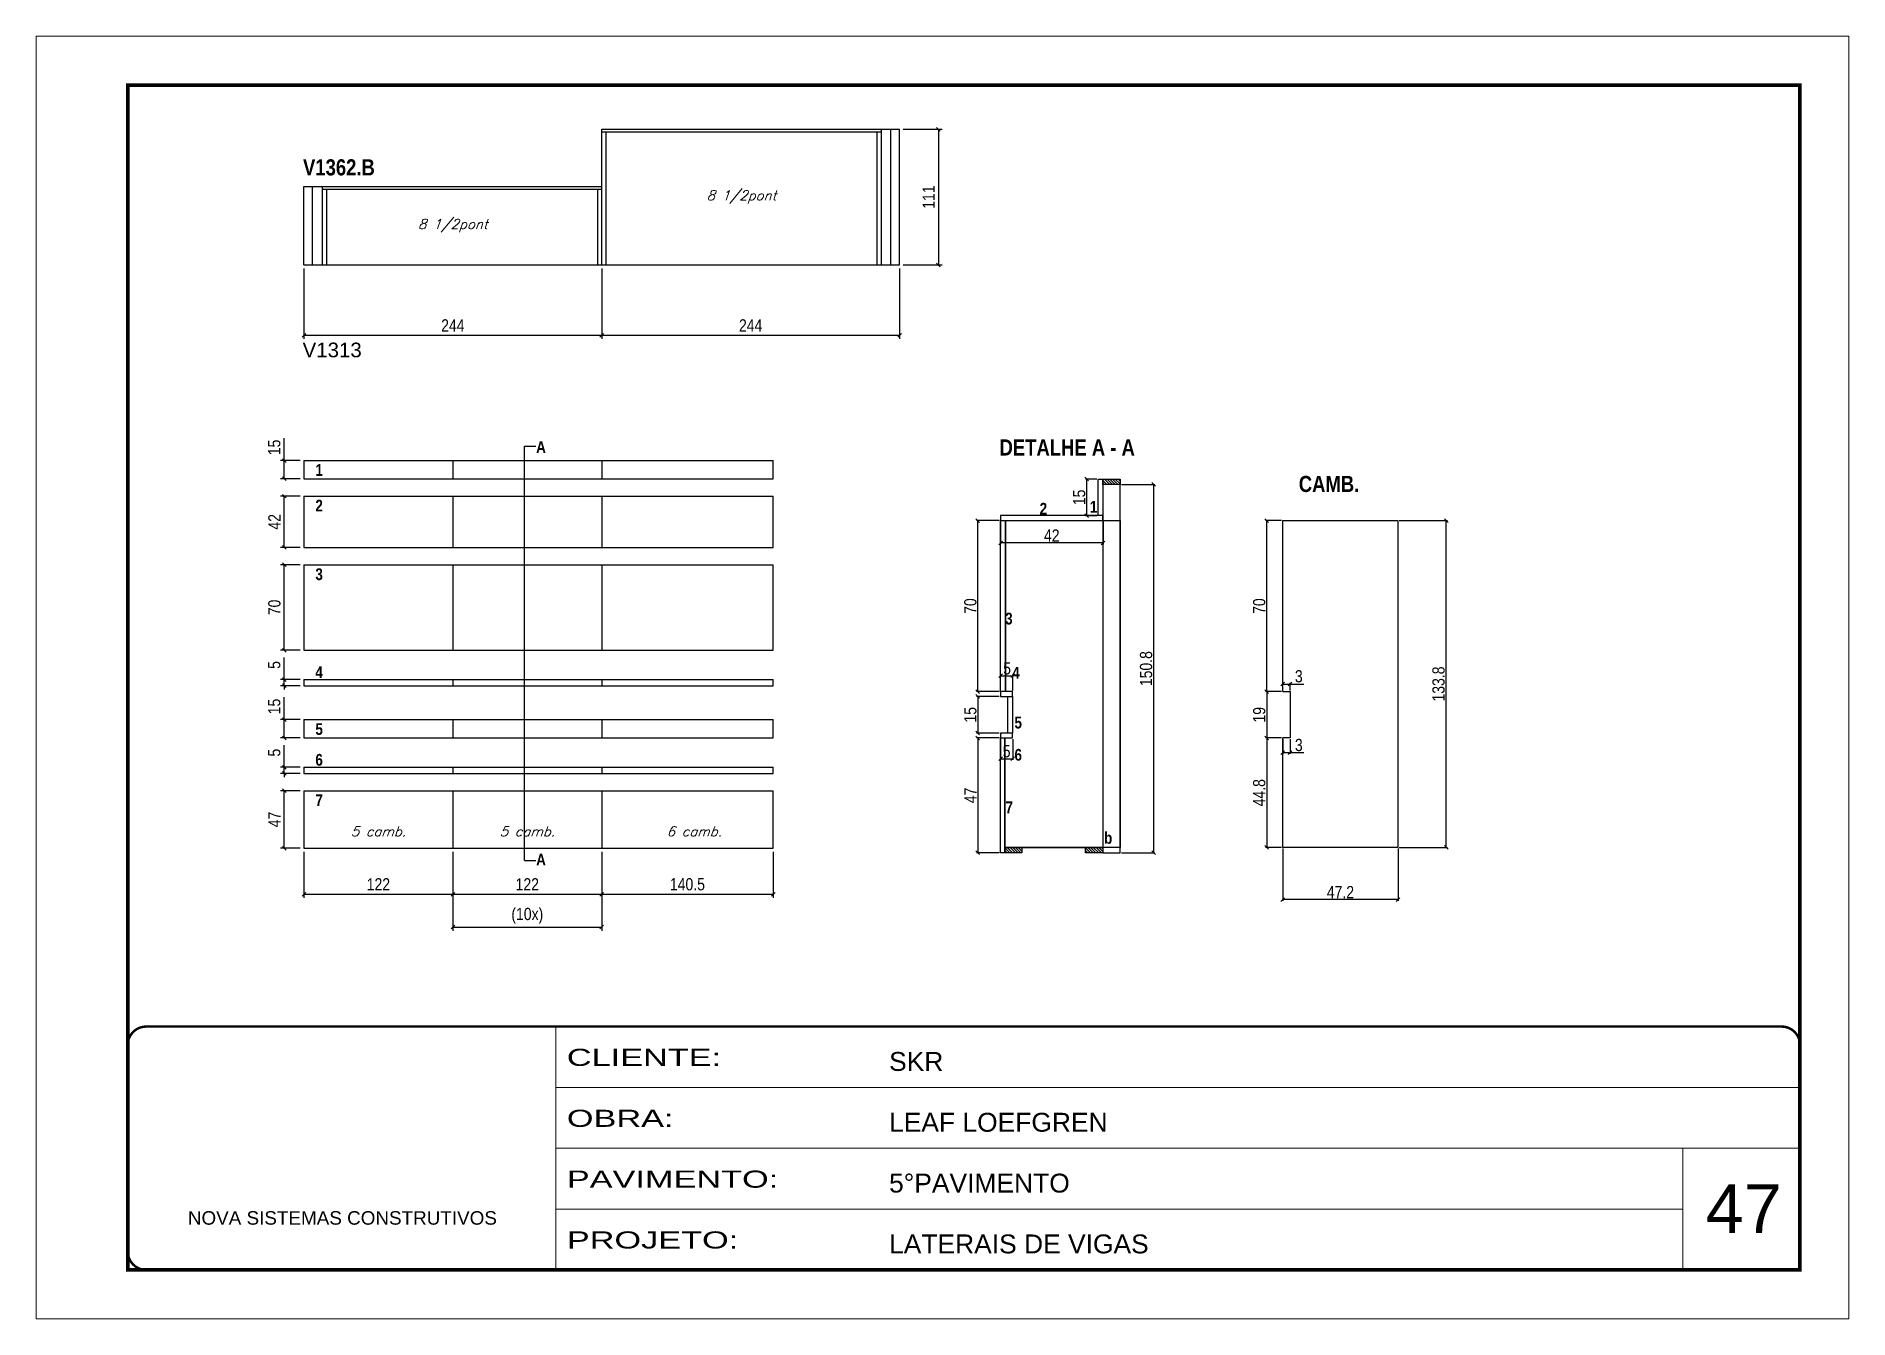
# Model space of a CAD drawing. Extents: x 3309 to 10384, y -2522 to 14608.
# Drawn here: x 6506 to 7991, y 924 to 1974 of the extents above; entities that cross this region are included whole.
import ezdxf

# ---------------------------------------------------------------- set-up
doc = ezdxf.new("R2010")
doc.units = 0
doc.linetypes.add('CONTINUO', pattern=[0])
doc.linetypes.add('DASHED', pattern=[0.75, 0.5, -0.25])
for name, color, linetype in [('5', 5, 'Continuous'), ('COTA', 241, 'Continuous'), ('detalhes', 4, 'Continuous'), ('NOMENCLATURA', 7, 'Continuous'), ('Painéis', 200, 'Continuous'), ('SARR_2.2x7', 40, 'Continuous'), ('SARR_3.5x7', 81, 'Continuous'), ('texto', 7, 'Continuous')]:
    doc.layers.add(name, color=color, linetype=linetype)
for name, color, linetype, lineweight in [('CARIMBO', 255, 'Continuous', 9), ('Folhas', 255, 'Continuous', 9), ('SARRAFO DE PRESSAO', 251, 'DASHED', 9)]:
    doc.layers.add(name, color=color, linetype=linetype, lineweight=lineweight)
doc.styles.add('ARIAL', font='arial.ttf')
doc.styles.add('COTA TECNICA', font='techl___.ttf', dxfattribs={"height": 10})
doc.styles.add('COTA TECNICA 2X', font='techl___.ttf', dxfattribs={"height": 10})
doc.styles.add('Romans', font='romans.shx')
doc.styles.get("Standard").update_dxf_attribs({"font": 'arial.ttf'})
doc.styles.add('TECNICA', font='techb___.ttf', dxfattribs={"height": 10})
doc.styles.add('Tecnologia', font='')
doc.styles.get('Tecnologia').set_extended_font_data('Forgotten Futurist')
doc.dimstyles.new('PAINEL', dxfattribs={"dimtxt": 10, "dimasz": 3, "dimexe": 3, "dimexo": 3, "dimgap": 3, "dimtad": 1, "dimdec": 1, "dimzin": 12, "dimdsep": 46, "dimtxsty": 'COTA TECNICA', "dimblk1": 'OBLIQUE', "dimblk2": 'OBLIQUE', "dimsah": 1, "dimcen": 0.9, "dimclrd": 4, "dimclre": 4, "dimclrt": 240, "dimadec": 1, "dimazin": 3, "dimtfac": 1, "dimtdec": 1, "dimtmove": 0, "dimatfit": 3, "dimfxl": 1, "dimtolj": 1, "dimtzin": 12, "dimarcsym": 0})
doc.dimstyles.new('SECAO', dxfattribs={"dimscale": 0.333333, "dimtxt": 5, "dimasz": 9, "dimexe": 3, "dimexo": 3, "dimgap": 3, "dimtad": 1, "dimdec": 1, "dimlfac": 0.5, "dimzin": 12, "dimdsep": 46, "dimtxsty": 'COTA TECNICA 2X', "dimblk1": 'OBLIQUE', "dimblk2": 'OBLIQUE', "dimsah": 1, "dimcen": 0.9, "dimclrd": 4, "dimclre": 4, "dimclrt": 240, "dimadec": 1, "dimazin": 3, "dimtfac": 1, "dimtdec": 1, "dimtmove": 0, "dimatfit": 3, "dimfxl": 1, "dimtolj": 1, "dimtzin": 12, "dimarcsym": 0})

msp = doc.modelspace()

# ---------------------------------------------------------------- texts
at = {"layer": '5', "linetype": 'Continuous'}
msp.add_text('V1313', height=12, rotation=0.00004, dxfattribs=at).set_placement((6724.59, 1710.71))
at = {"layer": 'CARIMBO', "style": 'ARIAL'}
msp.add_text('47', height=40, dxfattribs=at).set_placement((7874.23, 993.68))
at = {"layer": 'detalhes', "style": 'TECNICA'}
for s, p in [('A', (6915.95, 1632.41)), ('1', (6735.07, 1613.6)), ('2', (6735.07, 1584.45)), ('2', (7328.44, 1581.95)), ('1', (7369.61, 1583.45)), ('3', (6735.07, 1528.29)), ('3', (7300.2, 1491.97)), ('4', (6735.07, 1448.11)), ('4', (7305.95, 1447.66)), ('5', (6735.07, 1401.51)), ('5', (7307.84, 1406.79)), ('6', (6735.07, 1376.33)), ('6', (7307.84, 1380.43)), ('7', (6735.07, 1343.24)), ('7', (7300.44, 1337.44)), ('b', (7381.25, 1312.39)), ('A', (6915.95, 1294.66))]:
    msp.add_text(s, height=9.6, dxfattribs=at).set_placement(p)
at = {"layer": 'NOMENCLATURA', "style": 'TECNICA'}
for s, p in [('V1362.B', (6724.94, 1859.63)), ('DETALHE A - A', (7295.63, 1630.28)), ('CAMB.', (7540.77, 1600.41))]:
    msp.add_text(s, height=13.2, dxfattribs=at).set_placement(p)
at = {"layer": 'texto', "color": 2, "char_height": 8, "attachment_point": 5, "style": 'Romans'}
for s, insert in [('{\\Q19;\\C256;8 1/2pont}', (7084.16, 1841.94)), ('{\\Q19;\\C256;8 1/2pont}', (6847.66, 1818.44)), ('{\\Q19;\\C256;5 camb.}', (6786.66, 1322.53)), ('{\\Q19;\\C256;5 camb.}', (6908.66, 1322.53)), ('{\\Q19;\\C256;6 camb.}', (7045.41, 1322.53))]:
    msp.add_mtext(s, dxfattribs=dict(at, insert=insert))

# ---------------------------------------------------------------- blocks, each defined once
blk = doc.blocks.new('9999999999')
at = {"color": 30, "linetype": 'CONTINUO'}
for p, q in [((98564.6, 34230.2), (98564.6, 34429.4)), ((98564.6, 34379.6), (99584, 34379.6)), ((98564.6, 34329.8), (99488, 34329.8)), ((99584, 34329.8), (99488, 34329.8)), ((99488, 34329.8), (99488, 34230.2)), ((98564.6, 34280), (99488, 34280))]:
    blk.add_line(p, q, dxfattribs=at)
at = {"color": 30, "linetype": 'CONTINUO', "const_width": 2}
blk.add_lwpolyline([(99584, 34230.2), (99584, 34414.4, 0.414214), (99569, 34429.4), (98229, 34429.4, 0.414214), (98214, 34414.4), (98214, 34245.2, 0.414214), (98229, 34230.2), (99584, 34230.2)], format="xyb", dxfattribs=at)
at = {"layer": 'Folhas'}
blk.add_lwpolyline([(98139, 34190.2), (99624, 34190.2), (99624, 35240.2), (98139, 35240.2)], close=True, dxfattribs=at)
at = {"layer": 'Folhas', "color": 30, "const_width": 3}
blk.add_lwpolyline([(98214, 34230.2), (99584, 34230.2), (99584, 35200.2), (98214, 35200.2)], close=True, dxfattribs=at)
at = {"color": 7, "linetype": 'Continuous', "ltscale": 5, "style": 'ARIAL'}
for s, height, p in [('SKR', 15.48, (98837.7, 34393.1)), ('LEAF LOEFGREN', 15.483, (98837.7, 34343.3)), ('5°PAVIMENTO', 15.483, (98837.7, 34293.5)), ('NOVA SISTEMAS CONSTRUTIVOS', 11.059, (98263.2, 34267.2)), ('LATERAIS DE VIGAS', 15.483, (98837.7, 34243.7))]:
    blk.add_text(s, height=height, dxfattribs=at).set_placement(p)
at = {"layer": 'Folhas', "color": 7, "style": 'Tecnologia', "width": 1.5}
for s, p in [('CLIENTE:', (98573.7, 34397.2)), ('OBRA:', (98573.7, 34347.3)), ('PAVIMENTO:', (98573.7, 34297.5)), ('PROJETO:', (98573.7, 34247.7))]:
    blk.add_text(s, height=14, dxfattribs=at).set_placement(p)
blk = doc.blocks.new('_Oblique')
at = {"color": 0, "linetype": 'ByBlock', "lineweight": -2}
blk.add_line((-0.5, -0.5), (0.5, 0.5), dxfattribs=at)
blk = doc.blocks.new('*D1522')
at = {"layer": 'COTA', "color": 4, "linetype": 'ByBlock', "lineweight": -2, "transparency": 16777216}
for p, q in [((6725.7, 1783.4), (6725.7, 1725.7)), ((6969.7, 1783.4), (6969.7, 1725.7)), ((6725.7, 1728.7), (6969.7, 1728.7))]:
    blk.add_line(p, q, dxfattribs=at)
at = {"layer": 'Defpoints', "color": 0, "linetype": 'ByBlock', "transparency": 16777216}
for p in [(6725.7, 1786.4), (6969.7, 1786.4), (6969.7, 1728.7)]:
    blk.add_point(p, dxfattribs=at)
at = {"layer": 'COTA', "color": 4, "linetype": 'ByBlock', "lineweight": -2, "transparency": 16777216, "xscale": 3, "yscale": 3, "zscale": 3, "rotation": 180}
blk.add_blockref('_Oblique', (6725.7, 1728.7), dxfattribs=at)
at = {"layer": 'COTA', "color": 4, "linetype": 'ByBlock', "lineweight": -2, "transparency": 16777216, "xscale": 3, "yscale": 3, "zscale": 3}
blk.add_blockref('_Oblique', (6969.7, 1728.7), dxfattribs=at)
at = {"layer": 'COTA', "color": 240, "linetype": 'ByBlock', "transparency": 16777216, "insert": (6847.7, 1736.8), "char_height": 10, "attachment_point": 5, "style": 'COTA TECNICA'}
blk.add_mtext('\\A1;244', dxfattribs=at)
blk = doc.blocks.new('*D1523')
at = {"layer": 'COTA', "color": 4, "linetype": 'ByBlock', "lineweight": -2, "transparency": 16777216}
for p, q in [((6969.7, 1783.4), (6969.7, 1725.7)), ((7213.7, 1783.4), (7213.7, 1725.7)), ((6969.7, 1728.7), (7213.7, 1728.7))]:
    blk.add_line(p, q, dxfattribs=at)
at = {"layer": 'Defpoints', "color": 0, "linetype": 'ByBlock', "transparency": 16777216}
for p in [(6969.7, 1786.4), (7213.7, 1786.4), (7213.7, 1728.7)]:
    blk.add_point(p, dxfattribs=at)
at = {"layer": 'COTA', "color": 4, "linetype": 'ByBlock', "lineweight": -2, "transparency": 16777216, "xscale": 3, "yscale": 3, "zscale": 3, "rotation": 180}
blk.add_blockref('_Oblique', (6969.7, 1728.7), dxfattribs=at)
at = {"layer": 'COTA', "color": 4, "linetype": 'ByBlock', "lineweight": -2, "transparency": 16777216, "xscale": 3, "yscale": 3, "zscale": 3}
blk.add_blockref('_Oblique', (7213.7, 1728.7), dxfattribs=at)
at = {"layer": 'COTA', "color": 240, "linetype": 'ByBlock', "transparency": 16777216, "insert": (7091.7, 1736.8), "char_height": 10, "attachment_point": 5, "style": 'COTA TECNICA'}
blk.add_mtext('\\A1;244', dxfattribs=at)
blk = doc.blocks.new('*D1524')
at = {"layer": 'COTA', "color": 4, "lineweight": -2, "transparency": 16777216}
for p, q in [((7216.7, 1897.4), (7248.5, 1897.4)), ((7245.5, 1897.4), (7245.5, 1786.4)), ((7216.7, 1786.4), (7248.5, 1786.4))]:
    blk.add_line(p, q, dxfattribs=at)
at = {"layer": 'Defpoints', "color": 0, "transparency": 16777216}
for p in [(7213.7, 1897.4), (7213.7, 1786.4), (7245.5, 1786.4)]:
    blk.add_point(p, dxfattribs=at)
at = {"layer": 'COTA', "color": 4, "lineweight": -2, "transparency": 16777216, "xscale": 3, "yscale": 3, "zscale": 3}
for p, rotation in [((7245.5, 1897.4), 90), ((7245.5, 1786.4), 270)]:
    blk.add_blockref('_Oblique', p, dxfattribs=dict(at, rotation=rotation))
at = {"layer": 'COTA', "color": 240, "transparency": 16777216, "insert": (7237.5, 1841.9), "char_height": 10, "attachment_point": 5, "rotation": 90, "style": 'COTA TECNICA'}
blk.add_mtext('\\A1;111', dxfattribs=at)
blk = doc.blocks.new('*D1528')
at = {"layer": 'COTA', "color": 4, "lineweight": -2, "transparency": 16777216}
for p, q in [((7295.4, 1433), (7276.8, 1433)), ((7277.8, 1433), (7277.8, 1403)), ((7295.4, 1403), (7276.8, 1403))]:
    blk.add_line(p, q, dxfattribs=at)
at = {"layer": 'Defpoints', "color": 0, "transparency": 16777216}
for p in [(7296.4, 1433), (7277.8, 1403), (7296.4, 1403)]:
    blk.add_point(p, dxfattribs=at)
at = {"layer": 'COTA', "color": 4, "lineweight": -2, "transparency": 16777216, "xscale": 3, "yscale": 3, "zscale": 3}
for p, rotation in [((7277.8, 1433), 90), ((7277.8, 1403), 270)]:
    blk.add_blockref('_Oblique', p, dxfattribs=dict(at, rotation=rotation))
at = {"layer": 'COTA', "color": 240, "transparency": 16777216, "insert": (7271.7, 1418), "char_height": 10, "attachment_point": 5, "rotation": 90, "style": 'COTA TECNICA 2X'}
blk.add_mtext('\\A1;15', dxfattribs=at)
blk = doc.blocks.new('*D1529')
at = {"layer": 'COTA', "color": 4, "lineweight": -2, "transparency": 16777216}
for p, q in [((7296.4, 1438), (7296.4, 1450.9)), ((7296.4, 1449.9), (7306.4, 1449.9)), ((7306.4, 1438), (7306.4, 1450.9))]:
    blk.add_line(p, q, dxfattribs=at)
at = {"layer": 'Defpoints', "color": 0, "transparency": 16777216}
for p in [(7306.4, 1449.9), (7296.4, 1437), (7306.4, 1437)]:
    blk.add_point(p, dxfattribs=at)
at = {"layer": 'COTA', "color": 4, "lineweight": -2, "transparency": 16777216, "xscale": 3, "yscale": 3, "zscale": 3, "rotation": 180}
blk.add_blockref('_Oblique', (7296.4, 1449.9), dxfattribs=at)
at = {"layer": 'COTA', "color": 4, "lineweight": -2, "transparency": 16777216, "xscale": 3, "yscale": 3, "zscale": 3}
blk.add_blockref('_Oblique', (7306.4, 1449.9), dxfattribs=at)
at = {"layer": 'COTA', "color": 240, "transparency": 16777216, "insert": (7301.8, 1456), "char_height": 10, "attachment_point": 5, "style": 'COTA TECNICA 2X'}
blk.add_mtext('\\A1;5', dxfattribs=at)
blk = doc.blocks.new('*D1526')
at = {"layer": 'COTA', "color": 4, "lineweight": -2, "transparency": 16777216}
for p, q in [((7296.4, 1398), (7296.4, 1381)), ((7306.4, 1398), (7306.4, 1381)), ((7296.4, 1382), (7306.4, 1382))]:
    blk.add_line(p, q, dxfattribs=at)
at = {"layer": 'Defpoints', "color": 0, "transparency": 16777216}
for p in [(7296.4, 1399), (7306.4, 1399), (7306.4, 1382)]:
    blk.add_point(p, dxfattribs=at)
at = {"layer": 'COTA', "color": 4, "lineweight": -2, "transparency": 16777216, "xscale": 3, "yscale": 3, "zscale": 3, "rotation": 180}
blk.add_blockref('_Oblique', (7296.4, 1382), dxfattribs=at)
at = {"layer": 'COTA', "color": 4, "lineweight": -2, "transparency": 16777216, "xscale": 3, "yscale": 3, "zscale": 3}
blk.add_blockref('_Oblique', (7306.4, 1382), dxfattribs=at)
at = {"layer": 'COTA', "color": 240, "transparency": 16777216, "insert": (7301.4, 1388.1), "char_height": 10, "attachment_point": 5, "style": 'COTA TECNICA 2X'}
blk.add_mtext('\\A1;5', dxfattribs=at)
blk = doc.blocks.new('*D1527')
at = {"layer": 'COTA', "color": 4, "lineweight": -2, "transparency": 16777216}
for p, q in [((7295.4, 1399), (7276.8, 1399)), ((7277.8, 1399), (7277.8, 1305)), ((7295.4, 1305), (7276.8, 1305))]:
    blk.add_line(p, q, dxfattribs=at)
at = {"layer": 'Defpoints', "color": 0, "transparency": 16777216}
for p in [(7296.4, 1399), (7277.8, 1305), (7296.4, 1305)]:
    blk.add_point(p, dxfattribs=at)
at = {"layer": 'COTA', "color": 4, "lineweight": -2, "transparency": 16777216, "xscale": 3, "yscale": 3, "zscale": 3}
for p, rotation in [((7277.8, 1399), 90), ((7277.8, 1305), 270)]:
    blk.add_blockref('_Oblique', p, dxfattribs=dict(at, rotation=rotation))
at = {"layer": 'COTA', "color": 240, "transparency": 16777216, "insert": (7271.8, 1352), "char_height": 10, "attachment_point": 5, "rotation": 90, "style": 'COTA TECNICA 2X'}
blk.add_mtext('\\A1;47', dxfattribs=at)
blk = doc.blocks.new('*D1525')
at = {"layer": 'COTA', "color": 4, "lineweight": -2, "transparency": 16777216}
for p, q in [((7295.4, 1577), (7276.8, 1577)), ((7277.8, 1437), (7277.8, 1577)), ((7295.4, 1437), (7276.8, 1437))]:
    blk.add_line(p, q, dxfattribs=at)
at = {"layer": 'Defpoints', "color": 0, "transparency": 16777216}
for p in [(7277.8, 1577), (7296.4, 1577), (7296.4, 1437)]:
    blk.add_point(p, dxfattribs=at)
at = {"layer": 'COTA', "color": 4, "lineweight": -2, "transparency": 16777216, "xscale": 3, "yscale": 3, "zscale": 3}
for p, rotation in [((7277.8, 1577), 90), ((7277.8, 1437), 270)]:
    blk.add_blockref('_Oblique', p, dxfattribs=dict(at, rotation=rotation))
at = {"layer": 'COTA', "color": 240, "transparency": 16777216, "insert": (7271.7, 1507), "char_height": 10, "attachment_point": 5, "rotation": 90, "style": 'COTA TECNICA 2X'}
blk.add_mtext('\\A1;70', dxfattribs=at)
blk = doc.blocks.new('*D1530')
at = {"layer": 'COTA', "color": 4, "lineweight": -2, "transparency": 16777216}
for p, q in [((7296.4, 1576), (7296.4, 1557.7)), ((7380.4, 1576), (7380.4, 1557.7)), ((7380.4, 1558.7), (7296.4, 1558.7))]:
    blk.add_line(p, q, dxfattribs=at)
at = {"layer": 'Defpoints', "color": 0, "transparency": 16777216}
for p in [(7296.4, 1577), (7380.4, 1577), (7296.4, 1558.7)]:
    blk.add_point(p, dxfattribs=at)
at = {"layer": 'COTA', "color": 4, "lineweight": -2, "transparency": 16777216, "xscale": 3, "yscale": 3, "zscale": 3, "rotation": 180}
blk.add_blockref('_Oblique', (7296.4, 1558.7), dxfattribs=at)
at = {"layer": 'COTA', "color": 4, "lineweight": -2, "transparency": 16777216, "xscale": 3, "yscale": 3, "zscale": 3}
blk.add_blockref('_Oblique', (7380.4, 1558.7), dxfattribs=at)
at = {"layer": 'COTA', "color": 240, "transparency": 16777216, "insert": (7338.4, 1564.8), "char_height": 10, "attachment_point": 5, "style": 'COTA TECNICA 2X'}
blk.add_mtext('\\A1;42', dxfattribs=at)
blk = doc.blocks.new('*D1531')
at = {"layer": 'COTA', "color": 4, "lineweight": -2, "transparency": 16777216}
for p, q in [((7375.4, 1611), (7366, 1611)), ((7367, 1581), (7367, 1611)), ((7375.4, 1581), (7366, 1581))]:
    blk.add_line(p, q, dxfattribs=at)
at = {"layer": 'Defpoints', "color": 0, "transparency": 16777216}
for p in [(7367, 1611), (7376.4, 1611), (7376.4, 1581)]:
    blk.add_point(p, dxfattribs=at)
at = {"layer": 'COTA', "color": 4, "lineweight": -2, "transparency": 16777216, "xscale": 3, "yscale": 3, "zscale": 3}
for p, rotation in [((7367, 1611), 90), ((7367, 1581), 270)]:
    blk.add_blockref('_Oblique', p, dxfattribs=dict(at, rotation=rotation))
at = {"layer": 'COTA', "color": 240, "transparency": 16777216, "insert": (7360.9, 1596), "char_height": 10, "attachment_point": 5, "rotation": 90, "style": 'COTA TECNICA 2X'}
blk.add_mtext('\\A1;15', dxfattribs=at)
blk = doc.blocks.new('*D1532')
at = {"layer": 'COTA', "color": 4, "lineweight": -2, "transparency": 16777216}
for p, q in [((6709.6, 1626.2), (6709.6, 1644.6)), ((6722.7, 1626.2), (6706.6, 1626.2)), ((6709.6, 1611.2), (6709.6, 1626.2)), ((6722.7, 1611.2), (6706.6, 1611.2))]:
    blk.add_line(p, q, dxfattribs=at)
at = {"layer": 'Defpoints', "color": 0, "transparency": 16777216}
for p in [(6709.6, 1626.2), (6725.7, 1626.2), (6725.7, 1611.2)]:
    blk.add_point(p, dxfattribs=at)
at = {"layer": 'COTA', "color": 4, "lineweight": -2, "transparency": 16777216, "xscale": 3, "yscale": 3, "zscale": 3}
for p, rotation in [((6709.6, 1626.2), 90), ((6709.6, 1611.2), 270)]:
    blk.add_blockref('_Oblique', p, dxfattribs=dict(at, rotation=rotation))
at = {"layer": 'COTA', "color": 240, "transparency": 16777216, "insert": (6701.4, 1636.9), "char_height": 10, "attachment_point": 5, "rotation": 90, "style": 'COTA TECNICA'}
blk.add_mtext('\\A1;15', dxfattribs=at)
blk = doc.blocks.new('*D1533')
at = {"layer": 'COTA', "color": 4, "lineweight": -2, "transparency": 16777216}
for p, q in [((6722.7, 1597), (6706.6, 1597)), ((6709.6, 1555), (6709.6, 1597)), ((6722.7, 1555), (6706.6, 1555))]:
    blk.add_line(p, q, dxfattribs=at)
at = {"layer": 'Defpoints', "color": 0, "transparency": 16777216}
for p in [(6709.6, 1597), (6725.7, 1597), (6725.7, 1555)]:
    blk.add_point(p, dxfattribs=at)
at = {"layer": 'COTA', "color": 4, "lineweight": -2, "transparency": 16777216, "xscale": 3, "yscale": 3, "zscale": 3}
for p, rotation in [((6709.6, 1597), 90), ((6709.6, 1555), 270)]:
    blk.add_blockref('_Oblique', p, dxfattribs=dict(at, rotation=rotation))
at = {"layer": 'COTA', "color": 240, "transparency": 16777216, "insert": (6701.5, 1576), "char_height": 10, "attachment_point": 5, "rotation": 90, "style": 'COTA TECNICA'}
blk.add_mtext('\\A1;42', dxfattribs=at)
blk = doc.blocks.new('*D1534')
at = {"layer": 'COTA', "color": 4, "lineweight": -2, "transparency": 16777216}
for p, q in [((6722.7, 1540.9), (6706.6, 1540.9)), ((6709.6, 1470.9), (6709.6, 1540.9)), ((6722.7, 1470.9), (6706.6, 1470.9))]:
    blk.add_line(p, q, dxfattribs=at)
at = {"layer": 'Defpoints', "color": 0, "transparency": 16777216}
for p in [(6709.6, 1540.9), (6725.7, 1540.9), (6725.7, 1470.9)]:
    blk.add_point(p, dxfattribs=at)
at = {"layer": 'COTA', "color": 4, "lineweight": -2, "transparency": 16777216, "xscale": 3, "yscale": 3, "zscale": 3}
for p, rotation in [((6709.6, 1540.9), 90), ((6709.6, 1470.9), 270)]:
    blk.add_blockref('_Oblique', p, dxfattribs=dict(at, rotation=rotation))
at = {"layer": 'COTA', "color": 240, "transparency": 16777216, "insert": (6701.5, 1505.9), "char_height": 10, "attachment_point": 5, "rotation": 90, "style": 'COTA TECNICA'}
blk.add_mtext('\\A1;70', dxfattribs=at)
blk = doc.blocks.new('*D1535')
at = {"layer": 'COTA', "color": 4, "lineweight": -2, "transparency": 16777216}
for p, q in [((6709.6, 1446.8), (6709.6, 1464.9)), ((6722.7, 1446.8), (6706.6, 1446.8)), ((6722.7, 1441.8), (6706.6, 1441.8)), ((6709.6, 1441.8), (6709.6, 1446.8)), ((6709.6, 1441.8), (6709.6, 1438.8))]:
    blk.add_line(p, q, dxfattribs=at)
at = {"layer": 'Defpoints', "color": 0, "transparency": 16777216}
for p in [(6709.6, 1446.8), (6725.7, 1446.8), (6725.7, 1441.8)]:
    blk.add_point(p, dxfattribs=at)
at = {"layer": 'COTA', "color": 4, "lineweight": -2, "transparency": 16777216, "xscale": 3, "yscale": 3, "zscale": 3}
for p, rotation in [((6709.6, 1446.8), 270), ((6709.6, 1441.8), 90)]:
    blk.add_blockref('_Oblique', p, dxfattribs=dict(at, rotation=rotation))
at = {"layer": 'COTA', "color": 240, "transparency": 16777216, "insert": (6701.4, 1458.8), "char_height": 10, "attachment_point": 5, "rotation": 90, "style": 'COTA TECNICA'}
blk.add_mtext('\\A1;5', dxfattribs=at)
blk = doc.blocks.new('*D1536')
at = {"layer": 'COTA', "color": 4, "lineweight": -2, "transparency": 16777216}
for p, q in [((6709.6, 1414.1), (6709.6, 1432.5)), ((6722.7, 1414.1), (6706.6, 1414.1)), ((6709.6, 1399.1), (6709.6, 1414.1)), ((6722.7, 1399.1), (6706.6, 1399.1))]:
    blk.add_line(p, q, dxfattribs=at)
at = {"layer": 'Defpoints', "color": 0, "transparency": 16777216}
for p in [(6709.6, 1414.1), (6725.7, 1414.1), (6725.7, 1399.1)]:
    blk.add_point(p, dxfattribs=at)
at = {"layer": 'COTA', "color": 4, "lineweight": -2, "transparency": 16777216, "xscale": 3, "yscale": 3, "zscale": 3}
for p, rotation in [((6709.6, 1414.1), 90), ((6709.6, 1399.1), 270)]:
    blk.add_blockref('_Oblique', p, dxfattribs=dict(at, rotation=rotation))
at = {"layer": 'COTA', "color": 240, "transparency": 16777216, "insert": (6701.4, 1424.8), "char_height": 10, "attachment_point": 5, "rotation": 90, "style": 'COTA TECNICA'}
blk.add_mtext('\\A1;15', dxfattribs=at)
blk = doc.blocks.new('*D1537')
at = {"layer": 'COTA', "color": 4, "lineweight": -2, "transparency": 16777216}
for p, q in [((6709.6, 1375), (6709.6, 1393.1)), ((6722.7, 1375), (6706.6, 1375)), ((6722.7, 1370), (6706.6, 1370)), ((6709.6, 1370), (6709.6, 1375)), ((6709.6, 1370), (6709.6, 1367))]:
    blk.add_line(p, q, dxfattribs=at)
at = {"layer": 'Defpoints', "color": 0, "transparency": 16777216}
for p in [(6709.6, 1375), (6725.7, 1375), (6725.7, 1370)]:
    blk.add_point(p, dxfattribs=at)
at = {"layer": 'COTA', "color": 4, "lineweight": -2, "transparency": 16777216, "xscale": 3, "yscale": 3, "zscale": 3}
for p, rotation in [((6709.6, 1375), 270), ((6709.6, 1370), 90)]:
    blk.add_blockref('_Oblique', p, dxfattribs=dict(at, rotation=rotation))
at = {"layer": 'COTA', "color": 240, "transparency": 16777216, "insert": (6701.4, 1387), "char_height": 10, "attachment_point": 5, "rotation": 90, "style": 'COTA TECNICA'}
blk.add_mtext('\\A1;5', dxfattribs=at)
blk = doc.blocks.new('*D1538')
at = {"layer": 'COTA', "color": 4, "lineweight": -2, "transparency": 16777216}
for p, q in [((6722.7, 1355.8), (6706.6, 1355.8)), ((6709.6, 1308.8), (6709.6, 1355.8)), ((6722.7, 1308.8), (6706.6, 1308.8))]:
    blk.add_line(p, q, dxfattribs=at)
at = {"layer": 'Defpoints', "color": 0, "transparency": 16777216}
for p in [(6709.6, 1355.8), (6725.7, 1355.8), (6725.7, 1308.8)]:
    blk.add_point(p, dxfattribs=at)
at = {"layer": 'COTA', "color": 4, "lineweight": -2, "transparency": 16777216, "xscale": 3, "yscale": 3, "zscale": 3}
for p, rotation in [((6709.6, 1355.8), 90), ((6709.6, 1308.8), 270)]:
    blk.add_blockref('_Oblique', p, dxfattribs=dict(at, rotation=rotation))
at = {"layer": 'COTA', "color": 240, "transparency": 16777216, "insert": (6701.5, 1332.3), "char_height": 10, "attachment_point": 5, "rotation": 90, "style": 'COTA TECNICA'}
blk.add_mtext('\\A1;47', dxfattribs=at)
blk = doc.blocks.new('*D1539')
at = {"layer": 'COTA', "color": 4, "lineweight": -2, "transparency": 16777216}
for p, q in [((6725.7, 1305.8), (6725.7, 1268.1)), ((6847.7, 1305.8), (6847.7, 1268.1)), ((6725.7, 1271.1), (6847.7, 1271.1))]:
    blk.add_line(p, q, dxfattribs=at)
at = {"layer": 'Defpoints', "color": 0, "transparency": 16777216}
for p in [(6725.7, 1308.8), (6847.7, 1308.8), (6847.7, 1271.1)]:
    blk.add_point(p, dxfattribs=at)
at = {"layer": 'COTA', "color": 4, "lineweight": -2, "transparency": 16777216, "xscale": 3, "yscale": 3, "zscale": 3, "rotation": 180}
blk.add_blockref('_Oblique', (6725.7, 1271.1), dxfattribs=at)
at = {"layer": 'COTA', "color": 4, "lineweight": -2, "transparency": 16777216, "xscale": 3, "yscale": 3, "zscale": 3}
blk.add_blockref('_Oblique', (6847.7, 1271.1), dxfattribs=at)
at = {"layer": 'COTA', "color": 240, "transparency": 16777216, "insert": (6786.7, 1279.2), "char_height": 10, "attachment_point": 5, "style": 'COTA TECNICA'}
blk.add_mtext('\\A1;122', dxfattribs=at)
blk = doc.blocks.new('*D1540')
at = {"layer": 'COTA', "color": 4, "lineweight": -2, "transparency": 16777216}
for p, q in [((6847.7, 1305.8), (6847.7, 1268.1)), ((6969.7, 1305.8), (6969.7, 1268.1)), ((6847.7, 1271.1), (6969.7, 1271.1))]:
    blk.add_line(p, q, dxfattribs=at)
at = {"layer": 'Defpoints', "color": 0, "transparency": 16777216}
for p in [(6847.7, 1308.8), (6969.7, 1308.8), (6969.7, 1271.1)]:
    blk.add_point(p, dxfattribs=at)
at = {"layer": 'COTA', "color": 4, "lineweight": -2, "transparency": 16777216, "xscale": 3, "yscale": 3, "zscale": 3, "rotation": 180}
blk.add_blockref('_Oblique', (6847.7, 1271.1), dxfattribs=at)
at = {"layer": 'COTA', "color": 4, "lineweight": -2, "transparency": 16777216, "xscale": 3, "yscale": 3, "zscale": 3}
blk.add_blockref('_Oblique', (6969.7, 1271.1), dxfattribs=at)
at = {"layer": 'COTA', "color": 240, "transparency": 16777216, "insert": (6908.7, 1279.2), "char_height": 10, "attachment_point": 5, "style": 'COTA TECNICA'}
blk.add_mtext('\\A1;122', dxfattribs=at)
blk = doc.blocks.new('*D1541')
at = {"layer": 'COTA', "color": 4, "lineweight": -2, "transparency": 16777216}
for p, q in [((6969.7, 1305.8), (6969.7, 1268.1)), ((7110.2, 1305.8), (7110.2, 1268.1)), ((6969.7, 1271.1), (7110.2, 1271.1))]:
    blk.add_line(p, q, dxfattribs=at)
at = {"layer": 'Defpoints', "color": 0, "transparency": 16777216}
for p in [(6969.7, 1308.8), (7110.2, 1308.8), (7110.2, 1271.1)]:
    blk.add_point(p, dxfattribs=at)
at = {"layer": 'COTA', "color": 4, "lineweight": -2, "transparency": 16777216, "xscale": 3, "yscale": 3, "zscale": 3, "rotation": 180}
blk.add_blockref('_Oblique', (6969.7, 1271.1), dxfattribs=at)
at = {"layer": 'COTA', "color": 4, "lineweight": -2, "transparency": 16777216, "xscale": 3, "yscale": 3, "zscale": 3}
blk.add_blockref('_Oblique', (7110.2, 1271.1), dxfattribs=at)
at = {"layer": 'COTA', "color": 240, "transparency": 16777216, "insert": (7039.9, 1279.2), "char_height": 10, "attachment_point": 5, "style": 'COTA TECNICA'}
blk.add_mtext('\\A1;140.5', dxfattribs=at)
blk = doc.blocks.new('*D1542')
at = {"layer": 'COTA', "color": 4, "lineweight": -2, "transparency": 16777216}
for p, q in [((7395.4, 1606.6), (7422.8, 1606.6)), ((7421.8, 1606.6), (7421.8, 1305)), ((7395.4, 1305), (7422.8, 1305))]:
    blk.add_line(p, q, dxfattribs=at)
at = {"layer": 'Defpoints', "color": 0, "transparency": 16777216}
for p in [(7394.4, 1606.6), (7394.4, 1305), (7421.8, 1305)]:
    blk.add_point(p, dxfattribs=at)
at = {"layer": 'COTA', "color": 4, "lineweight": -2, "transparency": 16777216, "xscale": 3, "yscale": 3, "zscale": 3}
for p, rotation in [((7421.8, 1606.6), 90), ((7421.8, 1305), 270)]:
    blk.add_blockref('_Oblique', p, dxfattribs=dict(at, rotation=rotation))
at = {"layer": 'COTA', "color": 240, "transparency": 16777216, "insert": (7415.7, 1455.8), "char_height": 10, "attachment_point": 5, "rotation": 90, "style": 'COTA TECNICA 2X'}
blk.add_mtext('\\A1;150.8', dxfattribs=at)
blk = doc.blocks.new('*D1543')
at = {"layer": 'COTA', "color": 4, "lineweight": -2, "transparency": 16777216}
for p, q in [((7527.7, 1308.4), (7527.7, 1265.7)), ((7622.1, 1308.4), (7622.1, 1265.7)), ((7622.1, 1266.7), (7527.7, 1266.7))]:
    blk.add_line(p, q, dxfattribs=at)
at = {"layer": 'Defpoints', "color": 0, "transparency": 16777216}
for p in [(7527.7, 1309.4), (7622.1, 1309.4), (7527.7, 1266.7)]:
    blk.add_point(p, dxfattribs=at)
at = {"layer": 'COTA', "color": 4, "lineweight": -2, "transparency": 16777216, "xscale": 3, "yscale": 3, "zscale": 3, "rotation": 180}
blk.add_blockref('_Oblique', (7527.7, 1266.7), dxfattribs=at)
at = {"layer": 'COTA', "color": 4, "lineweight": -2, "transparency": 16777216, "xscale": 3, "yscale": 3, "zscale": 3}
blk.add_blockref('_Oblique', (7622.1, 1266.7), dxfattribs=at)
at = {"layer": 'COTA', "color": 240, "transparency": 16777216, "insert": (7574.9, 1272.8), "char_height": 10, "attachment_point": 5, "style": 'COTA TECNICA 2X'}
blk.add_mtext('\\A1;47.2', dxfattribs=at)
blk = doc.blocks.new('*D1544')
at = {"layer": 'COTA', "color": 4, "lineweight": -2, "transparency": 16777216}
for p, q in [((7623.1, 1577), (7662.6, 1577)), ((7661.6, 1309.4), (7661.6, 1577)), ((7623.1, 1309.4), (7662.6, 1309.4))]:
    blk.add_line(p, q, dxfattribs=at)
at = {"layer": 'Defpoints', "color": 0, "transparency": 16777216}
for p in [(7622.1, 1577), (7661.6, 1577), (7622.1, 1309.4)]:
    blk.add_point(p, dxfattribs=at)
at = {"layer": 'COTA', "color": 4, "lineweight": -2, "transparency": 16777216, "xscale": 3, "yscale": 3, "zscale": 3}
for p, rotation in [((7661.6, 1577), 90), ((7661.6, 1309.4), 270)]:
    blk.add_blockref('_Oblique', p, dxfattribs=dict(at, rotation=rotation))
at = {"layer": 'COTA', "color": 240, "transparency": 16777216, "insert": (7655.3, 1443.2), "char_height": 10, "attachment_point": 5, "rotation": 90, "style": 'COTA TECNICA 2X'}
blk.add_mtext('\\A1;133.8', dxfattribs=at)
blk = doc.blocks.new('*D1545')
at = {"layer": 'COTA', "color": 4, "lineweight": -2, "transparency": 16777216}
for p, q in [((7526.7, 1399), (7513.5, 1399)), ((7514.5, 1399), (7514.5, 1309.4)), ((7526.7, 1309.4), (7513.5, 1309.4))]:
    blk.add_line(p, q, dxfattribs=at)
at = {"layer": 'Defpoints', "color": 0, "transparency": 16777216}
for p in [(7527.7, 1399), (7514.5, 1309.4), (7527.7, 1309.4)]:
    blk.add_point(p, dxfattribs=at)
at = {"layer": 'COTA', "color": 4, "lineweight": -2, "transparency": 16777216, "xscale": 3, "yscale": 3, "zscale": 3}
for p, rotation in [((7514.5, 1399), 90), ((7514.5, 1309.4), 270)]:
    blk.add_blockref('_Oblique', p, dxfattribs=dict(at, rotation=rotation))
at = {"layer": 'COTA', "color": 240, "transparency": 16777216, "insert": (7508.4, 1354.2), "char_height": 10, "attachment_point": 5, "rotation": 90, "style": 'COTA TECNICA 2X'}
blk.add_mtext('\\A1;44.8', dxfattribs=at)
blk = doc.blocks.new('*D1546')
at = {"layer": 'COTA', "color": 4, "lineweight": -2, "transparency": 16777216}
for p, q in [((7527.7, 1398), (7527.7, 1386)), ((7533.7, 1398), (7533.7, 1386)), ((7527.7, 1387), (7533.7, 1387)), ((7533.7, 1387), (7545, 1387))]:
    blk.add_line(p, q, dxfattribs=at)
at = {"layer": 'Defpoints', "color": 0, "transparency": 16777216}
for p in [(7527.7, 1399), (7533.7, 1399), (7533.7, 1387)]:
    blk.add_point(p, dxfattribs=at)
at = {"layer": 'COTA', "color": 4, "lineweight": -2, "transparency": 16777216, "xscale": 3, "yscale": 3, "zscale": 3, "rotation": 180}
blk.add_blockref('_Oblique', (7527.7, 1387), dxfattribs=at)
at = {"layer": 'COTA', "color": 4, "lineweight": -2, "transparency": 16777216, "xscale": 3, "yscale": 3, "zscale": 3}
blk.add_blockref('_Oblique', (7533.7, 1387), dxfattribs=at)
at = {"layer": 'COTA', "color": 240, "transparency": 16777216, "insert": (7540.8, 1393.2), "char_height": 10, "attachment_point": 5, "style": 'COTA TECNICA 2X'}
blk.add_mtext('\\A1;3', dxfattribs=at)
blk = doc.blocks.new('*D1547')
at = {"layer": 'COTA', "color": 4, "lineweight": -2, "transparency": 16777216}
for p, q in [((7526.7, 1577), (7513.5, 1577)), ((7514.5, 1437), (7514.5, 1577)), ((7526.7, 1437), (7513.5, 1437))]:
    blk.add_line(p, q, dxfattribs=at)
at = {"layer": 'Defpoints', "color": 0, "transparency": 16777216}
for p in [(7514.5, 1577), (7527.7, 1577), (7527.7, 1437)]:
    blk.add_point(p, dxfattribs=at)
at = {"layer": 'COTA', "color": 4, "lineweight": -2, "transparency": 16777216, "xscale": 3, "yscale": 3, "zscale": 3}
for p, rotation in [((7514.5, 1577), 90), ((7514.5, 1437), 270)]:
    blk.add_blockref('_Oblique', p, dxfattribs=dict(at, rotation=rotation))
at = {"layer": 'COTA', "color": 240, "transparency": 16777216, "insert": (7508.4, 1507), "char_height": 10, "attachment_point": 5, "rotation": 90, "style": 'COTA TECNICA 2X'}
blk.add_mtext('\\A1;70', dxfattribs=at)
blk = doc.blocks.new('*D1548')
at = {"layer": 'COTA', "color": 4, "lineweight": -2, "transparency": 16777216}
for p, q in [((7527.7, 1438), (7527.7, 1444.2)), ((7527.7, 1443.2), (7533.7, 1443.2)), ((7533.7, 1438), (7533.7, 1444.2)), ((7533.7, 1443.2), (7545, 1443.2))]:
    blk.add_line(p, q, dxfattribs=at)
at = {"layer": 'Defpoints', "color": 0, "transparency": 16777216}
for p in [(7533.7, 1443.2), (7527.7, 1437), (7533.7, 1437)]:
    blk.add_point(p, dxfattribs=at)
at = {"layer": 'COTA', "color": 4, "lineweight": -2, "transparency": 16777216, "xscale": 3, "yscale": 3, "zscale": 3, "rotation": 180}
blk.add_blockref('_Oblique', (7527.7, 1443.2), dxfattribs=at)
at = {"layer": 'COTA', "color": 4, "lineweight": -2, "transparency": 16777216, "xscale": 3, "yscale": 3, "zscale": 3}
blk.add_blockref('_Oblique', (7533.7, 1443.2), dxfattribs=at)
at = {"layer": 'COTA', "color": 240, "transparency": 16777216, "insert": (7540.8, 1449.5), "char_height": 10, "attachment_point": 5, "style": 'COTA TECNICA 2X'}
blk.add_mtext('\\A1;3', dxfattribs=at)
blk = doc.blocks.new('*D1549')
at = {"layer": 'COTA', "color": 4, "lineweight": -2, "transparency": 16777216}
for p, q in [((7526.7, 1437), (7513.5, 1437)), ((7514.5, 1437), (7514.5, 1399)), ((7526.7, 1399), (7513.5, 1399))]:
    blk.add_line(p, q, dxfattribs=at)
at = {"layer": 'Defpoints', "color": 0, "transparency": 16777216}
for p in [(7527.7, 1437), (7514.5, 1399), (7527.7, 1399)]:
    blk.add_point(p, dxfattribs=at)
at = {"layer": 'COTA', "color": 4, "lineweight": -2, "transparency": 16777216, "xscale": 3, "yscale": 3, "zscale": 3}
for p, rotation in [((7514.5, 1437), 90), ((7514.5, 1399), 270)]:
    blk.add_blockref('_Oblique', p, dxfattribs=dict(at, rotation=rotation))
at = {"layer": 'COTA', "color": 240, "transparency": 16777216, "insert": (7508.4, 1418), "char_height": 10, "attachment_point": 5, "rotation": 90, "style": 'COTA TECNICA 2X'}
blk.add_mtext('\\A1;19', dxfattribs=at)
blk = doc.blocks.new('*D1612')
at = {"layer": 'COTA', "color": 4, "lineweight": -2, "transparency": 16777216}
for p, q in [((6847.7, 1305.8), (6847.7, 1241.2)), ((6969.7, 1305.8), (6969.7, 1241.2)), ((6847.7, 1244.2), (6969.7, 1244.2))]:
    blk.add_line(p, q, dxfattribs=at)
at = {"layer": 'Defpoints', "color": 0, "transparency": 16777216}
for p in [(6847.7, 1308.8), (6969.7, 1308.8), (6969.7, 1244.2)]:
    blk.add_point(p, dxfattribs=at)
at = {"layer": 'COTA', "color": 4, "lineweight": -2, "transparency": 16777216, "xscale": 3, "yscale": 3, "zscale": 3, "rotation": 180}
blk.add_blockref('_Oblique', (6847.7, 1244.2), dxfattribs=at)
at = {"layer": 'COTA', "color": 4, "lineweight": -2, "transparency": 16777216, "xscale": 3, "yscale": 3, "zscale": 3}
blk.add_blockref('_Oblique', (6969.7, 1244.2), dxfattribs=at)
at = {"layer": 'COTA', "color": 240, "transparency": 16777216, "insert": (6908.7, 1253.4), "char_height": 10, "attachment_point": 5, "style": 'COTA TECNICA'}
blk.add_mtext('\\A1;(10x)', dxfattribs=at)

# ---------------------------------------------------------------- dimensions: what is measured, and where the dimension line sits
at = {"layer": 'COTA'}
for base, p1, p2, dimstyle, picture, middle in [((7245.54, 1786.44), (7213.66, 1897.44), (7213.66, 1786.44), 'PAINEL', '*D1524', (7237.48, 1841.94)), ((6709.56, 1626.2), (6725.66, 1611.2), (6725.66, 1626.2), 'PAINEL', '*D1532', (6701.45, 1636.88)), ((7367.02, 1611.04), (7376.35, 1581.04), (7376.35, 1611.04), 'SECAO', '*D1531', (7360.91, 1596.04)), ((7421.8, 1305.04), (7394.35, 1606.64), (7394.35, 1305.04), 'SECAO', '*D1542', (7415.67, 1455.84)), ((6709.56, 1597.04), (6725.66, 1555.04), (6725.66, 1597.04), 'PAINEL', '*D1533', (6701.49, 1576.04)), ((7277.83, 1577.04), (7296.35, 1437.04), (7296.35, 1577.04), 'SECAO', '*D1525', (7271.73, 1507.04)), ((7514.52, 1577.04), (7527.65, 1437.04), (7527.65, 1577.04), 'SECAO', '*D1547', (7508.42, 1507.04)), ((7661.58, 1577.04), (7622.05, 1309.44), (7622.05, 1577.04), 'SECAO', '*D1544', (7655.34, 1443.24)), ((6709.56, 1540.89), (6725.66, 1470.89), (6725.66, 1540.89), 'PAINEL', '*D1534', (6701.46, 1505.89)), ((6709.56, 1446.78), (6725.66, 1441.78), (6725.66, 1446.78), 'PAINEL', '*D1535', (6701.45, 1458.82)), ((6709.56, 1414.11), (6725.66, 1399.11), (6725.66, 1414.11), 'PAINEL', '*D1536', (6701.45, 1424.79)), ((7277.83, 1403.04), (7296.35, 1433.04), (7296.35, 1403.04), 'SECAO', '*D1528', (7271.73, 1418.04)), ((7514.52, 1399.04), (7527.65, 1437.04), (7527.65, 1399.04), 'SECAO', '*D1549', (7508.44, 1418.04)), ((7277.83, 1305.04), (7296.35, 1399.04), (7296.35, 1305.04), 'SECAO', '*D1527', (7271.76, 1352.04)), ((7514.52, 1309.44), (7527.65, 1399.04), (7527.65, 1309.44), 'SECAO', '*D1545', (7508.43, 1354.24)), ((6709.56, 1374.99), (6725.66, 1369.99), (6725.66, 1374.99), 'PAINEL', '*D1537', (6701.45, 1387.04)), ((6709.56, 1355.84), (6725.66, 1308.84), (6725.66, 1355.84), 'PAINEL', '*D1538', (6701.49, 1332.34))]:
    dim = msp.add_linear_dim(base=base, p1=p1, p2=p2, angle=90, dimstyle=dimstyle, dxfattribs=at)
    dim.commit()
    dim.dimension.update_dxf_attribs({"geometry": picture, "text_midpoint": middle})
at = {"layer": 'COTA', "linetype": 'ByBlock'}
for base, p1, p2, picture, middle in [((6969.66, 1728.72), (6725.66, 1786.44), (6969.66, 1786.44), '*D1522', (6847.66, 1736.79)), ((7213.66, 1728.72), (6969.66, 1786.44), (7213.66, 1786.44), '*D1523', (7091.66, 1736.79))]:
    dim = msp.add_linear_dim(base=base, p1=p1, p2=p2, dimstyle='PAINEL', dxfattribs=at)
    dim.commit()
    dim.dimension.update_dxf_attribs({"geometry": picture, "text_midpoint": middle})
at = {"layer": 'COTA'}
for base, p1, p2, dimstyle, picture, middle in [((7296.35, 1558.72), (7380.35, 1577.04), (7296.35, 1577.04), 'SECAO', '*D1530', (7338.35, 1564.8)), ((7533.65, 1443.25), (7527.65, 1437.04), (7533.65, 1437.04), 'SECAO', '*D1548', (7540.82, 1449.47)), ((7306.35, 1382.01), (7296.35, 1399.04), (7306.35, 1399.04), 'SECAO', '*D1526', (7301.35, 1388.12)), ((7533.65, 1387.02), (7527.65, 1399.04), (7533.65, 1399.04), 'SECAO', '*D1546', (7540.82, 1393.24)), ((6847.66, 1271.12), (6725.66, 1308.84), (6847.66, 1308.84), 'PAINEL', '*D1539', (6786.66, 1279.18)), ((7527.65, 1266.73), (7622.05, 1309.44), (7527.65, 1309.44), 'SECAO', '*D1543', (7574.85, 1272.8))]:
    dim = msp.add_linear_dim(base=base, p1=p1, p2=p2, dimstyle=dimstyle, dxfattribs=at)
    dim.commit()
    dim.dimension.update_dxf_attribs({"geometry": picture, "text_midpoint": middle})
dim = msp.add_linear_dim(base=(7306.35, 1449.92), p1=(7296.35, 1437.04), p2=(7306.35, 1437.04), dimstyle='SECAO', dxfattribs=at)
dim.commit()
dim.dimension.update_dxf_attribs({"geometry": '*D1529', "text_midpoint": (7301.75, 1449.92), "dimtype": 160})
for base, p1, p2, picture, middle in [((6969.66, 1271.12), (6847.66, 1308.84), (6969.66, 1308.84), '*D1540', (6908.66, 1279.18)), ((7110.16, 1271.12), (6969.66, 1308.84), (7110.16, 1308.84), '*D1541', (7039.91, 1279.23))]:
    dim = msp.add_linear_dim(base=base, p1=p1, p2=p2, dimstyle='PAINEL', override={"dimtmove": 1}, dxfattribs=at)
    dim.commit()
    dim.dimension.update_dxf_attribs({"geometry": picture, "text_midpoint": middle})
dim = msp.add_linear_dim(base=(6969.66, 1244.22), p1=(6847.66, 1308.84), p2=(6969.66, 1308.84), text='(10x)', dimstyle='PAINEL', dxfattribs=at)
dim.commit()
dim.dimension.update_dxf_attribs({"geometry": '*D1612', "text_midpoint": (6908.66, 1253.44)})

# ---------------------------------------------------------------- hatches: boundary and pattern name
at = {"layer": 'SARR_2.2x7'}
h = msp.add_hatch(dxfattribs=at)
h.set_pattern_fill('ANSI31', color=256, scale=0.5, angle=90)
h.set_pattern_definition([(135, (40567.8906, -121905.5255), (-1.122532015, -1.122532015), [])])
h.paths.add_polyline_path([(7394.35, 1611.04), (7394.35, 1606.64), (7380.35, 1606.64), (7380.35, 1611.04)])
h = msp.add_hatch(dxfattribs=at)
h.set_pattern_fill('ANSI31', color=256, scale=0.5, angle=90)
h.set_pattern_definition([(135, (40535.4906, -122207.1255), (-1.122532015, -1.122532015), [])])
h.paths.add_polyline_path([(7313.95, 1305.04), (7313.95, 1309.44), (7299.95, 1309.44), (7299.95, 1305.04)])
h = msp.add_hatch(dxfattribs=at)
h.set_pattern_fill('ANSI31', color=256, scale=0.5, angle=90)
h.set_pattern_definition([(135, (40601.4906, -122207.1255), (-1.122532015, -1.122532015), [])])
h.paths.add_polyline_path([(7379.95, 1305.04), (7379.95, 1309.44), (7365.95, 1309.44), (7365.95, 1305.04)])

# ---------------------------------------------------------------- linework, layer by layer
at = {"layer": 'COTA'}
for p, q in [((6906.49, 1298.63), (6906.49, 1637.92)), ((6906.49, 1637.92), (6915.67, 1637.92)), ((6906.49, 1298.63), (6915.67, 1298.63))]:
    msp.add_line(p, q, dxfattribs=at)
at = {"layer": 'Painéis', "linetype": 'ByBlock'}
for p, q in [((6969.66, 1897.44), (7213.66, 1897.44)), ((6969.66, 1786.44), (6969.66, 1897.44)), ((7213.66, 1786.44), (7213.66, 1897.44)), ((6725.66, 1850.44), (6969.66, 1850.44)), ((6725.66, 1786.44), (6725.66, 1850.44)), ((6725.66, 1786.44), (6969.66, 1786.44)), ((6969.66, 1786.44), (7213.66, 1786.44)), ((6725.66, 1626.2), (7110.16, 1626.2)), ((6725.66, 1626.2), (6725.66, 1611.2)), ((6847.66, 1626.2), (6847.66, 1611.2)), ((6969.66, 1626.2), (6969.66, 1611.2)), ((7110.16, 1611.2), (7110.16, 1626.2)), ((6725.66, 1611.2), (7110.16, 1611.2)), ((6725.66, 1597.04), (7110.16, 1597.04)), ((6725.66, 1597.04), (6725.66, 1555.04)), ((6847.66, 1597.04), (6847.66, 1555.04)), ((6969.66, 1597.04), (6969.66, 1555.04)), ((7110.16, 1555.04), (7110.16, 1597.04)), ((6725.66, 1555.04), (7110.16, 1555.04)), ((6725.66, 1540.89), (7110.16, 1540.89)), ((6725.66, 1540.89), (6725.66, 1470.89)), ((6847.66, 1540.89), (6847.66, 1470.89)), ((6969.66, 1540.89), (6969.66, 1470.89)), ((7110.16, 1470.89), (7110.16, 1540.89)), ((6725.66, 1470.89), (7110.16, 1470.89)), ((6725.66, 1446.78), (7110.16, 1446.78)), ((6725.66, 1446.78), (6725.66, 1441.78)), ((6725.66, 1441.78), (7110.16, 1441.78)), ((6847.66, 1446.78), (6847.66, 1441.78)), ((6969.66, 1446.78), (6969.66, 1441.78)), ((7110.16, 1441.78), (7110.16, 1446.78)), ((6725.66, 1414.11), (7110.16, 1414.11)), ((6725.66, 1414.11), (6725.66, 1399.11)), ((6847.66, 1414.11), (6847.66, 1399.11)), ((6969.66, 1414.11), (6969.66, 1399.11)), ((7110.16, 1399.11), (7110.16, 1414.11)), ((6725.66, 1399.11), (7110.16, 1399.11)), ((6725.66, 1374.99), (7110.16, 1374.99)), ((6725.66, 1374.99), (6725.66, 1369.99)), ((6725.66, 1369.99), (7110.16, 1369.99)), ((6847.66, 1374.99), (6847.66, 1369.99)), ((6969.66, 1374.99), (6969.66, 1369.99)), ((7110.16, 1369.99), (7110.16, 1374.99)), ((6725.66, 1355.84), (7110.16, 1355.84)), ((6725.66, 1355.84), (6725.66, 1308.84)), ((6847.66, 1355.84), (6847.66, 1308.84)), ((6969.66, 1355.84), (6969.66, 1308.84)), ((7110.16, 1308.84), (7110.16, 1355.84)), ((6725.66, 1308.84), (7110.16, 1308.84))]:
    msp.add_line(p, q, dxfattribs=at)
at = {"layer": 'Painéis', "linetype": 'Continuous'}
for p, q in [((7527.65, 1437.04), (7533.65, 1437.04)), ((7533.65, 1437.04), (7533.65, 1399.04)), ((7533.65, 1399.04), (7527.65, 1399.04)), ((7299.95, 1309.44), (7380.35, 1309.44))]:
    msp.add_line(p, q, dxfattribs=at)
for points in [[(7380.35, 1581.04), (7376.35, 1581.04), (7376.35, 1611.04), (7380.35, 1611.04)], [(7296.35, 1577.04), (7380.35, 1577.04), (7380.35, 1581.04), (7296.35, 1581.04)], [(7296.35, 1437.04), (7296.35, 1577.04), (7300.35, 1577.04), (7300.35, 1437.04)], [(7296.35, 1433.04), (7306.35, 1433.04), (7306.35, 1437.04), (7296.35, 1437.04)], [(7302.35, 1403.04), (7302.35, 1433.04), (7306.35, 1433.04), (7306.35, 1403.04)], [(7296.35, 1399.04), (7306.35, 1399.04), (7306.35, 1403.04), (7296.35, 1403.04)], [(7296.35, 1305.04), (7296.35, 1399.04), (7299.95, 1399.04), (7299.95, 1305.04)]]:
    msp.add_lwpolyline(points, close=True, dxfattribs=at)
for points in [[(7300.35, 1437.04), (7300.35, 1577.04), (7394.35, 1577.04), (7394.35, 1309.44), (7299.95, 1309.44), (7299.95, 1399.04)], [(7527.65, 1437.04), (7527.65, 1577.04), (7622.05, 1577.04), (7622.05, 1309.44), (7527.65, 1309.44), (7527.65, 1399.04)]]:
    msp.add_lwpolyline(points, dxfattribs=at)
at = {"layer": 'SARR_2.2x7', "linetype": 'Continuous'}
for p, q in [((6969.66, 1895.24), (7198.66, 1895.24)), ((7206.66, 1786.44), (7206.66, 1897.44)), ((6732.66, 1786.44), (6732.66, 1850.44)), ((6740.66, 1848.24), (6969.66, 1848.24))]:
    msp.add_line(p, q, dxfattribs=at)
at = {"layer": 'SARR_2.2x7'}
for points in [[(7380.35, 1611.04), (7394.35, 1611.04), (7394.35, 1606.64), (7380.35, 1606.64)], [(7299.95, 1309.44), (7313.95, 1309.44), (7313.95, 1305.04), (7299.95, 1305.04)], [(7365.95, 1309.44), (7380.35, 1309.44), (7380.35, 1305.04), (7365.95, 1305.04)]]:
    msp.add_lwpolyline(points, close=True, dxfattribs=at)
at = {"layer": 'SARR_3.5x7'}
for p, q in [((6973.16, 1895.24), (6973.16, 1786.44)), ((7195.16, 1895.24), (7195.16, 1786.44)), ((7198.66, 1897.44), (7198.66, 1786.44)), ((6740.66, 1850.44), (6740.66, 1786.44)), ((6744.16, 1848.24), (6744.16, 1786.44)), ((6966.16, 1848.24), (6966.16, 1786.44))]:
    msp.add_line(p, q, dxfattribs=at)
msp.add_lwpolyline([(7394.35, 1606.64), (7380.35, 1606.64), (7380.35, 1305.04), (7394.35, 1305.04)], close=True, dxfattribs=at)

# ---------------------------------------------------------------- block references
at = {"layer": 'SARRAFO DE PRESSAO', "color": 6, "linetype": 'ByBlock'}
msp.add_blockref('9999999999', (-91632.61, -33266.67), dxfattribs=at)

msp.set_redraw_order([(e.dxf.handle, doc.entitydb.next_handle()) for e in msp.query("TEXT MTEXT ATTDEF DIMENSION ARC_DIMENSION")])  # texts and dimensions are drawn at this point

doc.saveas('drawing.dxf')
